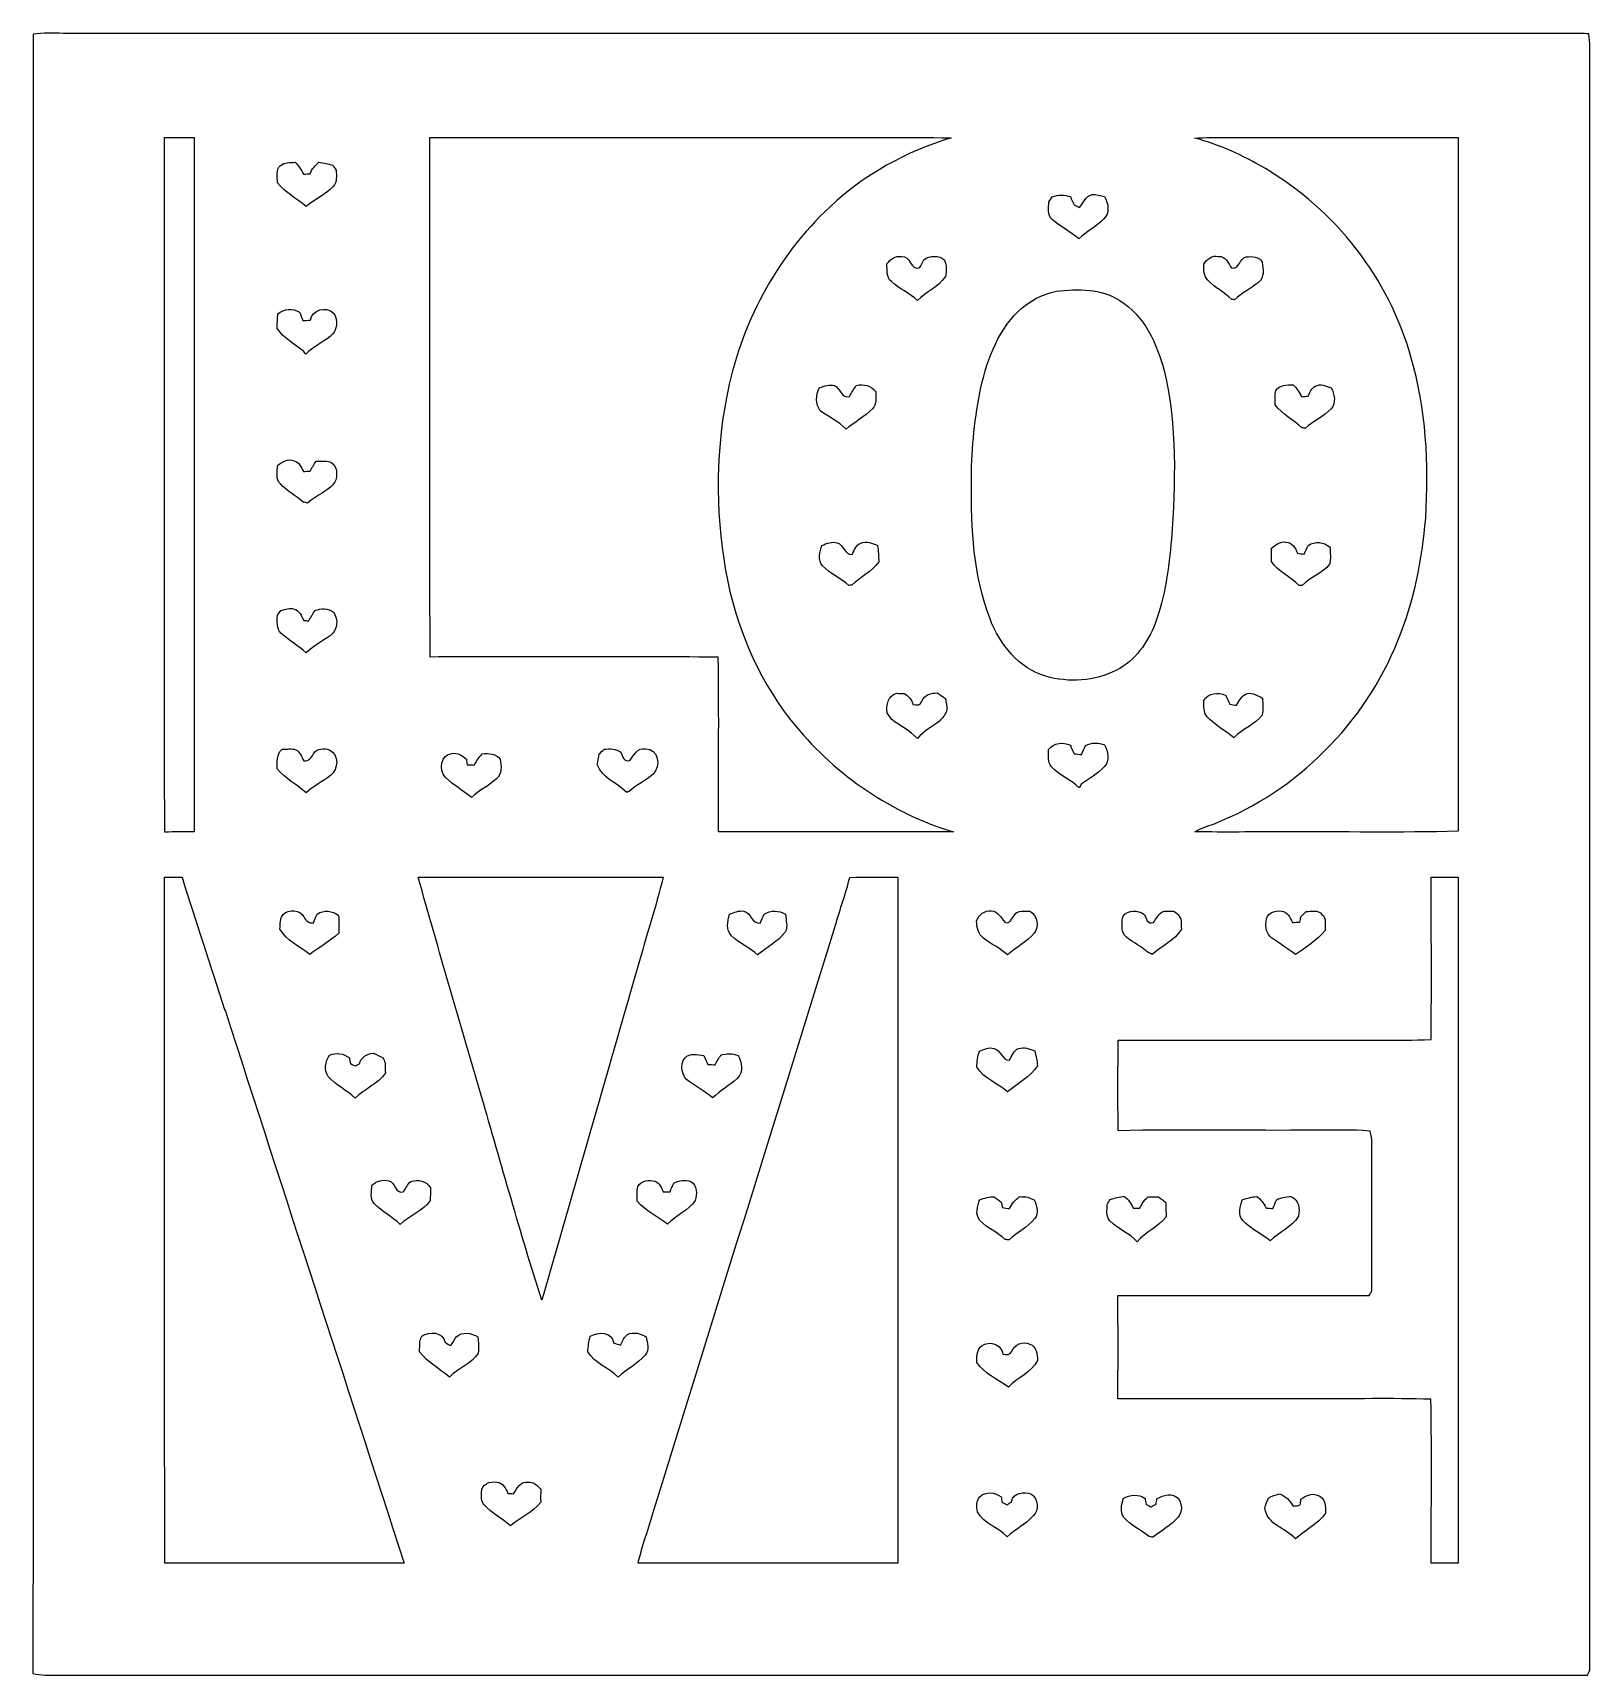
# Model space of a CAD drawing. Header units: centimetres. Extents: x -12.2 to 12.2, y -13.3 to 12.5.
import ezdxf

# ---------------------------------------------------------------- set-up
doc = ezdxf.new("R2010")
doc.units = ezdxf.units.CM
doc.header["$MEASUREMENT"] = 0
doc.layers.add('Camada 1', color=7, linetype='Continuous')

msp = doc.modelspace()

# ---------------------------------------------------------------- linework, layer by layer
at = {"layer": 'Camada 1', "color": 156}
for points, knots in [([(-12.21412, 12.43999), (-12.05819, 12.45975), (-11.9012, 12.45552), (-11.74457, 12.45199), (-11.74457, 12.45199), (-3.80707, 12.45129), (4.13077, 12.45164), (12.06827, 12.45164), (12.06827, 12.45164), (12.11202, 12.44987), (12.15612, 12.4474), (12.20056, 12.44423), (12.20056, 12.44423), (12.22068, 12.307), (12.21644, 12.16836), (12.21573, 12.03007), (12.21573, 12.03007), (12.21539, 3.60749), (12.21644, -4.81507), (12.21539, -13.23764), (12.21539, -13.23764), (12.20587, -13.25527), (12.18681, -13.29055), (12.17729, -13.30854), (12.17729, -13.30854), (4.10855, -13.30678), (-3.95982, -13.30783), (-12.02855, -13.30783), (-12.02855, -13.30783), (-12.09206, -13.30783), (-12.15485, -13.29548), (-12.21659, -13.28313), (-12.21659, -13.28313), (-12.21341, -4.70887), (-12.2187, 3.86574), (-12.21412, 12.43999)], [0, 0, 0, 0, 0.1, 0.1, 0.1, 0.1, 0.2, 0.2, 0.2, 0.2, 0.3, 0.3, 0.3, 0.3, 0.4, 0.4, 0.4, 0.4, 0.5, 0.5, 0.5, 0.5, 0.6, 0.6, 0.6, 0.6, 0.7, 0.7, 0.7, 0.7, 0.8, 0.8, 0.8, 0.8, 1, 1, 1, 1]), ([(-5.98688, 10.81827), (-5.98688, 10.81827), (-5.98688, 10.81827), (-5.98688, 10.81827), (-5.98688, 10.81827), (-5.98618, 8.10083), (-5.99041, 5.38373), (-5.98476, 2.66629), (-5.98476, 2.66629), (-5.28274, 2.67158), (-4.58072, 2.667), (-3.87903, 2.66876), (-3.87903, 2.66876), (-3.07364, 2.66417), (-2.2679, 2.67794), (-1.46285, 2.66171), (-1.46285, 2.66171), (-1.4491, 1.74837), (-1.46039, 0.83502), (-1.45722, -0.07832), (-1.45722, -0.07832), (-0.22849, -0.07902), (1.00023, -0.07937), (2.22859, -0.07832), (2.22859, -0.07832), (1.26164, 0.21483), (0.39239, 0.80432), (-0.24859, 1.58433), (-0.24859, 1.58433), (-0.78729, 2.23519), (-1.14006, 3.02612), (-1.31399, 3.85022), (-1.31399, 3.85022), (-1.50485, 4.79777), (-1.51577, 5.78343), (-1.3348, 6.73347), (-1.3348, 6.73347), (-1.12242, 7.87011), (-0.55481, 8.94256), (0.29255, 9.73242), (0.29255, 9.73242), (0.83125, 10.23302), (1.48742, 10.60344), (2.19261, 10.81087), (2.19261, 10.81087), (1.45107, 10.82921), (0.70882, 10.81334), (-0.0327, 10.81863), (-0.0327, 10.81863), (-2.01743, 10.81827), (-4.00215, 10.81898), (-5.98688, 10.81827)], [0, 0, 0, 0, 0.07142857, 0.07142857, 0.07142857, 0.07142857, 0.14285714, 0.14285714, 0.14285714, 0.14285714, 0.21428571, 0.21428571, 0.21428571, 0.21428571, 0.28571429, 0.28571429, 0.28571429, 0.28571429, 0.35714286, 0.35714286, 0.35714286, 0.35714286, 0.42857143, 0.42857143, 0.42857143, 0.42857143, 0.5, 0.5, 0.5, 0.5, 0.57142857, 0.57142857, 0.57142857, 0.57142857, 0.64285714, 0.64285714, 0.64285714, 0.64285714, 0.71428571, 0.71428571, 0.71428571, 0.71428571, 0.78571429, 0.78571429, 0.78571429, 0.78571429, 0.85714286, 0.85714286, 0.85714286, 0.85714286, 1, 1, 1, 1]), ([(6.01214, 10.8084), (6.01214, 10.8084), (6.01214, 10.8084), (6.01214, 10.8084), (6.01214, 10.8084), (6.40513, 10.70997), (6.77448, 10.53182), (7.12409, 10.32933), (7.12409, 10.32933), (8.22265, 9.68198), (9.06366, 8.60742), (9.40657, 7.37693), (9.40657, 7.37693), (9.65315, 6.55813), (9.68843, 5.69348), (9.63975, 4.84504), (9.63975, 4.84504), (9.5833, 4.18958), (9.45666, 3.53518), (9.20407, 2.92522), (9.20407, 2.92522), (8.94338, 2.27787), (8.5525, 1.68063), (8.05049, 1.19415), (8.05049, 1.19415), (7.56789, 0.69744), (6.97557, 0.31184), (6.33351, 0.05467), (6.33351, 0.05467), (6.22663, 0.01517), (6.11762, -0.02046), (6.01742, -0.07479), (6.01742, -0.07479), (6.48134, -0.08502), (6.94595, -0.07513), (7.41021, -0.07902), (7.41021, -0.07902), (8.32319, -0.07196), (9.23688, -0.09384), (10.14987, -0.06561), (10.14987, -0.06561), (10.14987, 3.56234), (10.1474, 7.1903), (10.15094, 10.81827), (10.15094, 10.81827), (9.10812, 10.81898), (8.06531, 10.81827), (7.02215, 10.81863), (7.02215, 10.81863), (6.6856, 10.8144), (6.34834, 10.82992), (6.01214, 10.8084)], [0, 0, 0, 0, 0.07142857, 0.07142857, 0.07142857, 0.07142857, 0.14285714, 0.14285714, 0.14285714, 0.14285714, 0.21428571, 0.21428571, 0.21428571, 0.21428571, 0.28571429, 0.28571429, 0.28571429, 0.28571429, 0.35714286, 0.35714286, 0.35714286, 0.35714286, 0.42857143, 0.42857143, 0.42857143, 0.42857143, 0.5, 0.5, 0.5, 0.5, 0.57142857, 0.57142857, 0.57142857, 0.57142857, 0.64285714, 0.64285714, 0.64285714, 0.64285714, 0.71428571, 0.71428571, 0.71428571, 0.71428571, 0.78571429, 0.78571429, 0.78571429, 0.78571429, 0.85714286, 0.85714286, 0.85714286, 0.85714286, 1, 1, 1, 1]), ([(-10.14966, -0.07972), (-10.14966, -0.07972), (-10.14966, -0.07972), (-10.14966, -0.07972), (-10.14966, -0.07972), (-9.99585, -0.07832), (-9.84203, -0.07902), (-9.68786, -0.07796), (-9.68786, -0.07796), (-9.68611, 3.55389), (-9.68823, 7.18572), (-9.68681, 10.81757), (-9.68681, 10.81757), (-9.84134, 10.81969), (-9.9962, 10.81863), (-10.15071, 10.81933), (-10.15071, 10.81933), (-10.14966, 7.18643), (-10.15178, 3.55318), (-10.14966, -0.07972)], [0, 0, 0, 0, 0.16666667, 0.16666667, 0.16666667, 0.16666667, 0.33333333, 0.33333333, 0.33333333, 0.33333333, 0.5, 0.5, 0.5, 0.5, 0.66666667, 0.66666667, 0.66666667, 0.66666667, 1, 1, 1, 1]), ([(-8.33144, 10.3773), (-8.33144, 10.3773), (-8.33144, 10.3773), (-8.33144, 10.3773), (-8.33144, 10.3773), (-8.41082, 10.31134), (-8.37624, 10.19633), (-8.38117, 10.10673), (-8.38117, 10.10673), (-8.25525, 9.95503), (-8.08062, 9.85943), (-7.93069, 9.7349), (-7.93069, 9.7349), (-7.79416, 9.84708), (-7.62448, 9.91799), (-7.50524, 10.05134), (-7.50524, 10.05134), (-7.43574, 10.11696), (-7.46007, 10.21855), (-7.4562, 10.30358), (-7.4562, 10.30358), (-7.4696, 10.32298), (-7.49676, 10.36178), (-7.51018, 10.38154), (-7.51018, 10.38154), (-7.58215, 10.40447), (-7.65622, 10.42), (-7.73137, 10.42846), (-7.73137, 10.42846), (-7.78817, 10.37801), (-7.84214, 10.32191), (-7.86718, 10.24854), (-7.86718, 10.24854), (-7.90211, 10.24643), (-7.93669, 10.24501), (-7.97126, 10.24325), (-7.97126, 10.24325), (-8.00512, 10.31169), (-8.04745, 10.3759), (-8.10391, 10.42811), (-8.10391, 10.42811), (-8.18115, 10.42), (-8.26829, 10.43199), (-8.33144, 10.3773)], [0, 0, 0, 0, 0.08333333, 0.08333333, 0.08333333, 0.08333333, 0.16666667, 0.16666667, 0.16666667, 0.16666667, 0.25, 0.25, 0.25, 0.25, 0.33333333, 0.33333333, 0.33333333, 0.33333333, 0.41666667, 0.41666667, 0.41666667, 0.41666667, 0.5, 0.5, 0.5, 0.5, 0.58333333, 0.58333333, 0.58333333, 0.58333333, 0.66666667, 0.66666667, 0.66666667, 0.66666667, 0.75, 0.75, 0.75, 0.75, 0.83333333, 0.83333333, 0.83333333, 0.83333333, 1, 1, 1, 1]), ([(3.77799, 9.88624), (3.77799, 9.88624), (3.77799, 9.88624), (3.77799, 9.88624), (3.77799, 9.88624), (3.76459, 9.86683), (3.73813, 9.82768), (3.72507, 9.80828), (3.72507, 9.80828), (3.72227, 9.71373), (3.70073, 9.60366), (3.7787, 9.53064), (3.7787, 9.53064), (3.90641, 9.41458), (4.06657, 9.3412), (4.19604, 9.2269), (4.19604, 9.2269), (4.31458, 9.34366), (4.46661, 9.41881), (4.58587, 9.53417), (4.58587, 9.53417), (4.68427, 9.62836), (4.66312, 9.7857), (4.5989, 9.89294), (4.5989, 9.89294), (4.53434, 9.90494), (4.47014, 9.92611), (4.40417, 9.92187), (4.40417, 9.92187), (4.30152, 9.90035), (4.26518, 9.79311), (4.20909, 9.71832), (4.20909, 9.71832), (4.17946, 9.73278), (4.14982, 9.74725), (4.1209, 9.76171), (4.1209, 9.76171), (4.1015, 9.80439), (4.08245, 9.84673), (4.06374, 9.88942), (4.06374, 9.88942), (3.96921, 9.91869), (3.87113, 9.92116), (3.77799, 9.88624)], [0, 0, 0, 0, 0.08333333, 0.08333333, 0.08333333, 0.08333333, 0.16666667, 0.16666667, 0.16666667, 0.16666667, 0.25, 0.25, 0.25, 0.25, 0.33333333, 0.33333333, 0.33333333, 0.33333333, 0.41666667, 0.41666667, 0.41666667, 0.41666667, 0.5, 0.5, 0.5, 0.5, 0.58333333, 0.58333333, 0.58333333, 0.58333333, 0.66666667, 0.66666667, 0.66666667, 0.66666667, 0.75, 0.75, 0.75, 0.75, 0.83333333, 0.83333333, 0.83333333, 0.83333333, 1, 1, 1, 1]), ([(1.18507, 8.83778), (1.18507, 8.83778), (1.18507, 8.83778), (1.18507, 8.83778), (1.18507, 8.83778), (1.18861, 8.74112), (1.17238, 8.62824), (1.25387, 8.55662), (1.25387, 8.55662), (1.3784, 8.44232), (1.53892, 8.3767), (1.6631, 8.26134), (1.6631, 8.26134), (1.80173, 8.39575), (1.99366, 8.47195), (2.1023, 8.6374), (2.1023, 8.6374), (2.121, 8.71995), (2.12347, 8.81203), (2.0896, 8.89105), (2.0896, 8.89105), (2.00177, 8.97713), (1.85818, 8.96725), (1.76293, 8.89987), (1.76293, 8.89987), (1.74282, 8.85648), (1.72342, 8.81168), (1.69555, 8.77252), (1.69555, 8.77252), (1.55479, 8.72912), (1.55585, 8.9722), (1.41121, 8.94926), (1.41121, 8.94926), (1.3149, 8.96866), (1.24188, 8.90622), (1.18507, 8.83778)], [0, 0, 0, 0, 0.1, 0.1, 0.1, 0.1, 0.2, 0.2, 0.2, 0.2, 0.3, 0.3, 0.3, 0.3, 0.4, 0.4, 0.4, 0.4, 0.5, 0.5, 0.5, 0.5, 0.6, 0.6, 0.6, 0.6, 0.7, 0.7, 0.7, 0.7, 0.8, 0.8, 0.8, 0.8, 1, 1, 1, 1]), ([(6.15712, 8.83214), (6.15712, 8.83214), (6.15712, 8.83214), (6.15712, 8.83214), (6.15712, 8.83214), (6.15995, 8.74394), (6.15183, 8.64411), (6.22134, 8.57708), (6.22134, 8.57708), (6.33282, 8.46067), (6.48275, 8.39045), (6.59704, 8.27687), (6.59704, 8.27687), (6.60833, 8.27511), (6.6302, 8.27228), (6.64114, 8.27087), (6.64114, 8.27087), (6.75192, 8.38059), (6.89656, 8.44549), (7.01579, 8.54427), (7.01579, 8.54427), (7.10962, 8.62012), (7.09198, 8.75594), (7.07295, 8.86071), (7.07295, 8.86071), (7.03343, 8.95279), (6.90819, 8.95631), (6.82318, 8.94291), (6.82318, 8.94291), (6.71311, 8.9288), (6.72122, 8.73901), (6.59458, 8.77147), (6.59458, 8.77147), (6.53601, 8.84096), (6.50039, 8.95984), (6.38996, 8.95244), (6.38996, 8.95244), (6.28941, 8.9729), (6.20828, 8.91151), (6.15712, 8.83214)], [0, 0, 0, 0, 0.09090909, 0.09090909, 0.09090909, 0.09090909, 0.18181818, 0.18181818, 0.18181818, 0.18181818, 0.27272727, 0.27272727, 0.27272727, 0.27272727, 0.36363636, 0.36363636, 0.36363636, 0.36363636, 0.45454545, 0.45454545, 0.45454545, 0.45454545, 0.54545455, 0.54545455, 0.54545455, 0.54545455, 0.63636364, 0.63636364, 0.63636364, 0.63636364, 0.72727273, 0.72727273, 0.72727273, 0.72727273, 0.81818182, 0.81818182, 0.81818182, 0.81818182, 1, 1, 1, 1]), ([(3.84715, 8.40528), (3.84715, 8.40528), (3.84715, 8.40528), (3.84715, 8.40528), (3.84715, 8.40528), (3.62207, 8.35906), (3.40969, 8.2483), (3.24602, 8.08672), (3.24602, 8.08672), (2.89675, 7.75158), (2.74012, 7.27216), (2.64099, 6.81073), (2.64099, 6.81073), (2.55279, 6.34576), (2.50518, 5.87162), (2.51259, 5.3982), (2.51259, 5.3982), (2.50411, 4.67959), (2.5408, 3.94088), (2.80292, 3.26354), (2.80292, 3.26354), (2.95603, 2.86561), (3.25201, 2.48532), (3.6771, 2.36431), (3.6771, 2.36431), (4.03977, 2.25989), (4.44615, 2.28776), (4.78482, 2.4585), (4.78482, 2.4585), (5.07763, 2.60702), (5.27907, 2.88995), (5.39336, 3.19122), (5.39336, 3.19122), (5.55459, 3.61385), (5.60398, 4.06717), (5.65054, 4.51379), (5.65054, 4.51379), (5.70874, 5.39537), (5.74438, 6.29496), (5.53483, 7.16068), (5.53483, 7.16068), (5.42159, 7.58331), (5.22438, 8.02216), (4.83739, 8.25958), (4.83739, 8.25958), (4.54528, 8.44832), (4.17981, 8.44726), (3.84715, 8.40528)], [0, 0, 0, 0, 0.07692308, 0.07692308, 0.07692308, 0.07692308, 0.15384615, 0.15384615, 0.15384615, 0.15384615, 0.23076923, 0.23076923, 0.23076923, 0.23076923, 0.30769231, 0.30769231, 0.30769231, 0.30769231, 0.38461538, 0.38461538, 0.38461538, 0.38461538, 0.46153846, 0.46153846, 0.46153846, 0.46153846, 0.53846154, 0.53846154, 0.53846154, 0.53846154, 0.61538462, 0.61538462, 0.61538462, 0.61538462, 0.69230769, 0.69230769, 0.69230769, 0.69230769, 0.76923077, 0.76923077, 0.76923077, 0.76923077, 0.84615385, 0.84615385, 0.84615385, 0.84615385, 1, 1, 1, 1]), ([(-8.37483, 8.05356), (-8.37483, 8.05356), (-8.37483, 8.05356), (-8.37483, 8.05356), (-8.37483, 8.05356), (-8.37942, 7.9763), (-8.38331, 7.89905), (-8.38648, 7.82143), (-8.38648, 7.82143), (-8.28276, 7.67009), (-8.12048, 7.57977), (-7.97689, 7.47218), (-7.97689, 7.47218), (-7.96597, 7.45878), (-7.94444, 7.43196), (-7.93352, 7.41856), (-7.93352, 7.41856), (-7.82238, 7.53073), (-7.6781, 7.59882), (-7.55463, 7.69549), (-7.55463, 7.69549), (-7.44033, 7.77699), (-7.42163, 7.95126), (-7.49995, 8.06379), (-7.49995, 8.06379), (-7.61848, 8.17491), (-7.8358, 8.11812), (-7.86296, 7.9509), (-7.86296, 7.9509), (-7.90211, 7.94879), (-7.94127, 7.94702), (-7.98008, 7.9449), (-7.98008, 7.9449), (-7.99735, 7.98935), (-8.01465, 8.03345), (-8.03158, 8.07755), (-8.03158, 8.07755), (-8.14341, 8.14563), (-8.27183, 8.1294), (-8.37483, 8.05356)], [0, 0, 0, 0, 0.09090909, 0.09090909, 0.09090909, 0.09090909, 0.18181818, 0.18181818, 0.18181818, 0.18181818, 0.27272727, 0.27272727, 0.27272727, 0.27272727, 0.36363636, 0.36363636, 0.36363636, 0.36363636, 0.45454545, 0.45454545, 0.45454545, 0.45454545, 0.54545455, 0.54545455, 0.54545455, 0.54545455, 0.63636364, 0.63636364, 0.63636364, 0.63636364, 0.72727273, 0.72727273, 0.72727273, 0.72727273, 0.81818182, 0.81818182, 0.81818182, 0.81818182, 1, 1, 1, 1]), ([(7.2892, 6.84988), (7.2892, 6.84988), (7.2892, 6.84988), (7.2892, 6.84988), (7.2892, 6.84988), (7.2719, 6.77579), (7.27614, 6.69924), (7.27509, 6.6241), (7.27509, 6.6241), (7.38868, 6.47312), (7.56083, 6.38915), (7.69772, 6.26356), (7.69772, 6.26356), (7.71146, 6.26145), (7.73899, 6.25722), (7.75275, 6.2551), (7.75275, 6.2551), (7.8734, 6.37611), (8.04343, 6.43325), (8.15667, 6.56166), (8.15667, 6.56166), (8.23746, 6.65514), (8.20713, 6.79097), (8.15738, 6.89186), (8.15738, 6.89186), (8.0773, 6.91337), (7.98698, 6.96312), (7.90761, 6.91444), (7.90761, 6.91444), (7.84446, 6.88586), (7.82189, 6.81743), (7.79295, 6.76063), (7.79295, 6.76063), (7.75909, 6.7571), (7.72559, 6.75393), (7.69243, 6.7504), (7.69243, 6.7504), (7.65715, 6.81884), (7.61586, 6.8841), (7.55978, 6.93702), (7.55978, 6.93702), (7.46312, 6.93384), (7.34775, 6.94407), (7.2892, 6.84988)], [0, 0, 0, 0, 0.08333333, 0.08333333, 0.08333333, 0.08333333, 0.16666667, 0.16666667, 0.16666667, 0.16666667, 0.25, 0.25, 0.25, 0.25, 0.33333333, 0.33333333, 0.33333333, 0.33333333, 0.41666667, 0.41666667, 0.41666667, 0.41666667, 0.5, 0.5, 0.5, 0.5, 0.58333333, 0.58333333, 0.58333333, 0.58333333, 0.66666667, 0.66666667, 0.66666667, 0.66666667, 0.75, 0.75, 0.75, 0.75, 0.83333333, 0.83333333, 0.83333333, 0.83333333, 1, 1, 1, 1]), ([(0.12781, 6.89363), (0.12781, 6.89363), (0.12781, 6.89363), (0.12781, 6.89363), (0.12781, 6.89363), (0.06325, 6.77862), (0.06571, 6.63751), (0.13945, 6.52673), (0.13945, 6.52673), (0.27562, 6.43466), (0.42485, 6.35987), (0.54267, 6.24309), (0.54267, 6.24309), (0.67814, 6.35212), (0.83407, 6.43643), (0.95647, 6.56096), (0.95647, 6.56096), (1.03409, 6.6301), (1.00588, 6.74017), (1.0108, 6.83119), (1.0108, 6.83119), (0.93603, 6.93101), (0.82137, 6.95147), (0.70424, 6.92891), (0.70424, 6.92891), (0.66438, 6.87317), (0.62698, 6.81567), (0.59948, 6.75323), (0.59948, 6.75323), (0.46577, 6.71829), (0.46012, 6.88304), (0.36169, 6.92608), (0.36169, 6.92608), (0.28161, 6.94865), (0.20331, 6.9162), (0.12781, 6.89363)], [0, 0, 0, 0, 0.1, 0.1, 0.1, 0.1, 0.2, 0.2, 0.2, 0.2, 0.3, 0.3, 0.3, 0.3, 0.4, 0.4, 0.4, 0.4, 0.5, 0.5, 0.5, 0.5, 0.6, 0.6, 0.6, 0.6, 0.7, 0.7, 0.7, 0.7, 0.8, 0.8, 0.8, 0.8, 1, 1, 1, 1]), ([(-8.37942, 5.66878), (-8.37942, 5.66878), (-8.37942, 5.66878), (-8.37942, 5.66878), (-8.37942, 5.66878), (-8.37554, 5.57318), (-8.41328, 5.45641), (-8.33427, 5.38161), (-8.33427, 5.38161), (-8.23124, 5.26837), (-8.09085, 5.19852), (-7.97654, 5.09763), (-7.97654, 5.09763), (-7.95997, 5.0941), (-7.92611, 5.08669), (-7.90916, 5.08282), (-7.90916, 5.08282), (-7.79311, 5.17455), (-7.66116, 5.24298), (-7.54475, 5.334), (-7.54475, 5.334), (-7.44562, 5.40948), (-7.42445, 5.56365), (-7.48443, 5.66807), (-7.48443, 5.66807), (-7.54439, 5.76896), (-7.67668, 5.73546), (-7.77406, 5.73899), (-7.77406, 5.73899), (-7.80651, 5.68854), (-7.83721, 5.63633), (-7.86577, 5.58341), (-7.86577, 5.58341), (-7.89259, 5.58236), (-7.94585, 5.57988), (-7.97267, 5.57847), (-7.97267, 5.57847), (-8.00653, 5.64337), (-8.03899, 5.72381), (-8.11731, 5.74498), (-8.11731, 5.74498), (-8.2115, 5.79225), (-8.30676, 5.72487), (-8.37942, 5.66878)], [0, 0, 0, 0, 0.08333333, 0.08333333, 0.08333333, 0.08333333, 0.16666667, 0.16666667, 0.16666667, 0.16666667, 0.25, 0.25, 0.25, 0.25, 0.33333333, 0.33333333, 0.33333333, 0.33333333, 0.41666667, 0.41666667, 0.41666667, 0.41666667, 0.5, 0.5, 0.5, 0.5, 0.58333333, 0.58333333, 0.58333333, 0.58333333, 0.66666667, 0.66666667, 0.66666667, 0.66666667, 0.75, 0.75, 0.75, 0.75, 0.83333333, 0.83333333, 0.83333333, 0.83333333, 1, 1, 1, 1]), ([(0.16484, 4.41678), (0.16484, 4.41678), (0.16484, 4.41678), (0.16484, 4.41678), (0.16484, 4.41678), (0.13416, 4.31517), (0.09677, 4.18958), (0.17295, 4.09821), (0.17295, 4.09821), (0.28938, 3.96875), (0.46048, 3.90735), (0.58713, 3.78848), (0.58713, 3.78848), (0.59877, 3.79024), (0.6217, 3.79411), (0.63334, 3.79623), (0.63334, 3.79623), (0.77092, 3.92112), (0.94414, 4.00507), (1.05667, 4.15748), (1.05667, 4.15748), (1.05385, 4.24427), (1.04785, 4.33069), (1.03903, 4.41678), (1.03903, 4.41678), (0.95577, 4.44958), (0.86299, 4.49262), (0.77375, 4.45416), (0.77375, 4.45416), (0.69649, 4.42524), (0.67391, 4.34162), (0.63792, 4.27636), (0.63792, 4.27636), (0.51516, 4.26507), (0.50951, 4.42806), (0.40438, 4.45593), (0.40438, 4.45593), (0.32218, 4.48592), (0.24, 4.44675), (0.16484, 4.41678)], [0, 0, 0, 0, 0.09090909, 0.09090909, 0.09090909, 0.09090909, 0.18181818, 0.18181818, 0.18181818, 0.18181818, 0.27272727, 0.27272727, 0.27272727, 0.27272727, 0.36363636, 0.36363636, 0.36363636, 0.36363636, 0.45454545, 0.45454545, 0.45454545, 0.45454545, 0.54545455, 0.54545455, 0.54545455, 0.54545455, 0.63636364, 0.63636364, 0.63636364, 0.63636364, 0.72727273, 0.72727273, 0.72727273, 0.72727273, 0.81818182, 0.81818182, 0.81818182, 0.81818182, 1, 1, 1, 1]), ([(7.22076, 4.37585), (7.22076, 4.37585), (7.22076, 4.37585), (7.22076, 4.37585), (7.22076, 4.37585), (7.21935, 4.3053), (7.21828, 4.23509), (7.21793, 4.16453), (7.21793, 4.16453), (7.33293, 4.00543), (7.51463, 3.92077), (7.65574, 3.78953), (7.65574, 3.78953), (7.66666, 3.78953), (7.6889, 3.78953), (7.70018, 3.78989), (7.70018, 3.78989), (7.8293, 3.92041), (8.02155, 3.9751), (8.13128, 4.12574), (8.13128, 4.12574), (8.15562, 4.21145), (8.13869, 4.30176), (8.13798, 4.38925), (8.13798, 4.38925), (8.04061, 4.47498), (7.9062, 4.48697), (7.79543, 4.41854), (7.79543, 4.41854), (7.77568, 4.37268), (7.75485, 4.32681), (7.73475, 4.28096), (7.73475, 4.28096), (7.69806, 4.28554), (7.66244, 4.29012), (7.62645, 4.29506), (7.62645, 4.29506), (7.59788, 4.3769), (7.54496, 4.46687), (7.44724, 4.46792), (7.44724, 4.46792), (7.35763, 4.48522), (7.28496, 4.42806), (7.22076, 4.37585)], [0, 0, 0, 0, 0.08333333, 0.08333333, 0.08333333, 0.08333333, 0.16666667, 0.16666667, 0.16666667, 0.16666667, 0.25, 0.25, 0.25, 0.25, 0.33333333, 0.33333333, 0.33333333, 0.33333333, 0.41666667, 0.41666667, 0.41666667, 0.41666667, 0.5, 0.5, 0.5, 0.5, 0.58333333, 0.58333333, 0.58333333, 0.58333333, 0.66666667, 0.66666667, 0.66666667, 0.66666667, 0.75, 0.75, 0.75, 0.75, 0.83333333, 0.83333333, 0.83333333, 0.83333333, 1, 1, 1, 1]), ([(-8.32615, 3.3976), (-8.32615, 3.3976), (-8.32615, 3.3976), (-8.32615, 3.3976), (-8.32615, 3.3976), (-8.3399, 3.37855), (-8.36743, 3.3401), (-8.38117, 3.32069), (-8.38117, 3.32069), (-8.38224, 3.22367), (-8.40163, 3.10938), (-8.31944, 3.03705), (-8.31944, 3.03705), (-8.19703, 2.92593), (-8.05027, 2.84514), (-7.93035, 2.73085), (-7.93035, 2.73085), (-7.81991, 2.83986), (-7.67846, 2.90759), (-7.55499, 2.99966), (-7.55499, 2.99966), (-7.43963, 3.07728), (-7.41668, 3.26036), (-7.501, 3.36761), (-7.501, 3.36761), (-7.58038, 3.44416), (-7.69785, 3.42793), (-7.79275, 3.39514), (-7.79275, 3.39514), (-7.8252, 3.3401), (-7.85872, 3.28577), (-7.89259, 3.23144), (-7.89259, 3.23144), (-7.91798, 3.23497), (-7.94302, 3.23849), (-7.96807, 3.24167), (-7.96807, 3.24167), (-8.00617, 3.30729), (-8.03299, 3.39901), (-8.11624, 3.41841), (-8.11624, 3.41841), (-8.18575, 3.44769), (-8.2577, 3.41171), (-8.32615, 3.3976)], [0, 0, 0, 0, 0.08333333, 0.08333333, 0.08333333, 0.08333333, 0.16666667, 0.16666667, 0.16666667, 0.16666667, 0.25, 0.25, 0.25, 0.25, 0.33333333, 0.33333333, 0.33333333, 0.33333333, 0.41666667, 0.41666667, 0.41666667, 0.41666667, 0.5, 0.5, 0.5, 0.5, 0.58333333, 0.58333333, 0.58333333, 0.58333333, 0.66666667, 0.66666667, 0.66666667, 0.66666667, 0.75, 0.75, 0.75, 0.75, 0.83333333, 0.83333333, 0.83333333, 0.83333333, 1, 1, 1, 1]), ([(1.73436, 1.9759), (1.73436, 1.9759), (1.73436, 1.9759), (1.73436, 1.9759), (1.73436, 1.9759), (1.71602, 1.90394), (1.65111, 1.91347), (1.59359, 1.9191), (1.59359, 1.9191), (1.57349, 1.99495), (1.52269, 2.05351), (1.45777, 2.09515), (1.45777, 2.09515), (1.41579, 2.09515), (1.37417, 2.09585), (1.3329, 2.09656), (1.3329, 2.09656), (1.19496, 2.05527), (1.1745, 1.91381), (1.18685, 1.79034), (1.18685, 1.79034), (1.21189, 1.75506), (1.23694, 1.71944), (1.26164, 1.68346), (1.26164, 1.68346), (1.39357, 1.58184), (1.54915, 1.51129), (1.66274, 1.38677), (1.66274, 1.38677), (1.76082, 1.4993), (1.88992, 1.57692), (2.01164, 1.66088), (2.01164, 1.66088), (2.05327, 1.71343), (2.10478, 1.76213), (2.12312, 1.82845), (2.12312, 1.82845), (2.12841, 1.89194), (2.11112, 1.95474), (2.10195, 2.01719), (2.10195, 2.01719), (2.05926, 2.04576), (2.01729, 2.07432), (1.97565, 2.10326), (1.97565, 2.10326), (1.8783, 2.1029), (1.77493, 2.07327), (1.73436, 1.9759)], [0, 0, 0, 0, 0.07692308, 0.07692308, 0.07692308, 0.07692308, 0.15384615, 0.15384615, 0.15384615, 0.15384615, 0.23076923, 0.23076923, 0.23076923, 0.23076923, 0.30769231, 0.30769231, 0.30769231, 0.30769231, 0.38461538, 0.38461538, 0.38461538, 0.38461538, 0.46153846, 0.46153846, 0.46153846, 0.46153846, 0.53846154, 0.53846154, 0.53846154, 0.53846154, 0.61538462, 0.61538462, 0.61538462, 0.61538462, 0.69230769, 0.69230769, 0.69230769, 0.69230769, 0.76923077, 0.76923077, 0.76923077, 0.76923077, 0.84615385, 0.84615385, 0.84615385, 0.84615385, 1, 1, 1, 1]), ([(6.15784, 1.98649), (6.15784, 1.98649), (6.15784, 1.98649), (6.15784, 1.98649), (6.15784, 1.98649), (6.16594, 1.90005), (6.14267, 1.79811), (6.21076, 1.72966), (6.21076, 1.72966), (6.3307, 1.59666), (6.49367, 1.51411), (6.62879, 1.39876), (6.62879, 1.39876), (6.75826, 1.54269), (6.96322, 1.59561), (7.07471, 1.75577), (7.07471, 1.75577), (7.09305, 1.84255), (7.08211, 1.93145), (7.07894, 2.01894), (7.07894, 2.01894), (7.00344, 2.05775), (6.92653, 2.1142), (6.83694, 2.09196), (6.83694, 2.09196), (6.75192, 2.06445), (6.71206, 1.98013), (6.67113, 1.90853), (6.67113, 1.90853), (6.6362, 1.91381), (6.60162, 1.91947), (6.56705, 1.9251), (6.56705, 1.9251), (6.5459, 1.97097), (6.52366, 2.01612), (6.5018, 2.06128), (6.5018, 2.06128), (6.38079, 2.12478), (6.23791, 2.09937), (6.15784, 1.98649)], [0, 0, 0, 0, 0.09090909, 0.09090909, 0.09090909, 0.09090909, 0.18181818, 0.18181818, 0.18181818, 0.18181818, 0.27272727, 0.27272727, 0.27272727, 0.27272727, 0.36363636, 0.36363636, 0.36363636, 0.36363636, 0.45454545, 0.45454545, 0.45454545, 0.45454545, 0.54545455, 0.54545455, 0.54545455, 0.54545455, 0.63636364, 0.63636364, 0.63636364, 0.63636364, 0.72727273, 0.72727273, 0.72727273, 0.72727273, 0.81818182, 0.81818182, 0.81818182, 0.81818182, 1, 1, 1, 1]), ([(3.7219, 1.21496), (3.7219, 1.21496), (3.7219, 1.21496), (3.7219, 1.21496), (3.7219, 1.21496), (3.72685, 1.12465), (3.69615, 1.0174), (3.76812, 0.9458), (3.76812, 0.9458), (3.88984, 0.80715), (4.07398, 0.74541), (4.20132, 0.61207), (4.20132, 0.61207), (4.20944, 0.62618), (4.22566, 0.65475), (4.23343, 0.66886), (4.23343, 0.66886), (4.35727, 0.75635), (4.49131, 0.83361), (4.59503, 0.94543), (4.59503, 0.94543), (4.68464, 1.03752), (4.65818, 1.18497), (4.60138, 1.28763), (4.60138, 1.28763), (4.50225, 1.32326), (4.39854, 1.32856), (4.30328, 1.27952), (4.30328, 1.27952), (4.28211, 1.23155), (4.25989, 1.18426), (4.23801, 1.13665), (4.23801, 1.13665), (4.19886, 1.14017), (4.16005, 1.1437), (4.1216, 1.14757), (4.1216, 1.14757), (4.10219, 1.19203), (4.08279, 1.23647), (4.06374, 1.28093), (4.06374, 1.28093), (3.94556, 1.34126), (3.80622, 1.32221), (3.7219, 1.21496)], [0, 0, 0, 0, 0.08333333, 0.08333333, 0.08333333, 0.08333333, 0.16666667, 0.16666667, 0.16666667, 0.16666667, 0.25, 0.25, 0.25, 0.25, 0.33333333, 0.33333333, 0.33333333, 0.33333333, 0.41666667, 0.41666667, 0.41666667, 0.41666667, 0.5, 0.5, 0.5, 0.5, 0.58333333, 0.58333333, 0.58333333, 0.58333333, 0.66666667, 0.66666667, 0.66666667, 0.66666667, 0.75, 0.75, 0.75, 0.75, 0.83333333, 0.83333333, 0.83333333, 0.83333333, 1, 1, 1, 1]), ([(-8.30569, 1.21884), (-8.30569, 1.21884), (-8.30569, 1.21884), (-8.30569, 1.21884), (-8.30569, 1.21884), (-8.39671, 1.14053), (-8.38613, 1.01952), (-8.3819, 0.91086), (-8.3819, 0.91086), (-8.25806, 0.75459), (-8.07322, 0.66922), (-7.93069, 0.53374), (-7.93069, 0.53374), (-7.81463, 0.64135), (-7.66998, 0.71013), (-7.54756, 0.80892), (-7.54756, 0.80892), (-7.42058, 0.9017), (-7.41069, 1.13841), (-7.5638, 1.20931), (-7.5638, 1.20931), (-7.64706, 1.23647), (-7.76454, 1.23647), (-7.81251, 1.14935), (-7.81251, 1.14935), (-7.84673, 1.08866), (-7.89012, 1.03328), (-7.96772, 1.03823), (-7.96772, 1.03823), (-7.99842, 1.10243), (-8.02559, 1.17756), (-8.09368, 1.21179), (-8.09368, 1.21179), (-8.1621, 1.23331), (-8.23548, 1.21954), (-8.30569, 1.21884)], [0, 0, 0, 0, 0.1, 0.1, 0.1, 0.1, 0.2, 0.2, 0.2, 0.2, 0.3, 0.3, 0.3, 0.3, 0.4, 0.4, 0.4, 0.4, 0.5, 0.5, 0.5, 0.5, 0.6, 0.6, 0.6, 0.6, 0.7, 0.7, 0.7, 0.7, 0.8, 0.8, 0.8, 0.8, 1, 1, 1, 1]), ([(-5.74559, 0.78139), (-5.74559, 0.78139), (-5.74559, 0.78139), (-5.74559, 0.78139), (-5.74559, 0.78139), (-5.62282, 0.65758), (-5.46688, 0.57291), (-5.33354, 0.46143), (-5.33354, 0.46143), (-5.21818, 0.57643), (-5.06649, 0.64311), (-4.94548, 0.74999), (-4.94548, 0.74999), (-4.85059, 0.82337), (-4.86786, 0.95849), (-4.8855, 1.06221), (-4.8855, 1.06221), (-4.94901, 1.1578), (-5.06579, 1.15359), (-5.16702, 1.14935), (-5.16702, 1.14935), (-5.21465, 1.09502), (-5.25521, 1.0347), (-5.29049, 0.97155), (-5.29049, 0.97155), (-5.32825, 0.97296), (-5.36565, 0.97437), (-5.40268, 0.97579), (-5.40268, 0.97579), (-5.40585, 0.998), (-5.4115, 1.04245), (-5.41467, 1.06503), (-5.41467, 1.06503), (-5.47782, 1.12289), (-5.55368, 1.17264), (-5.64434, 1.15005), (-5.64434, 1.15005), (-5.81719, 1.13982), (-5.85213, 0.89041), (-5.74559, 0.78139)], [0, 0, 0, 0, 0.09090909, 0.09090909, 0.09090909, 0.09090909, 0.18181818, 0.18181818, 0.18181818, 0.18181818, 0.27272727, 0.27272727, 0.27272727, 0.27272727, 0.36363636, 0.36363636, 0.36363636, 0.36363636, 0.45454545, 0.45454545, 0.45454545, 0.45454545, 0.54545455, 0.54545455, 0.54545455, 0.54545455, 0.63636364, 0.63636364, 0.63636364, 0.63636364, 0.72727273, 0.72727273, 0.72727273, 0.72727273, 0.81818182, 0.81818182, 0.81818182, 0.81818182, 1, 1, 1, 1]), ([(-3.25497, 1.2199), (-3.25497, 1.2199), (-3.25497, 1.2199), (-3.25497, 1.2199), (-3.25497, 1.2199), (-3.28002, 1.1952), (-3.30506, 1.16981), (-3.33011, 1.14477), (-3.33011, 1.14477), (-3.34, 1.08937), (-3.35021, 1.03433), (-3.36081, 0.97895), (-3.36081, 0.97895), (-3.28319, 0.76553), (-3.04859, 0.69179), (-2.89866, 0.54151), (-2.89866, 0.54151), (-2.88914, 0.54504), (-2.87045, 0.55245), (-2.86092, 0.55597), (-2.86092, 0.55597), (-2.74909, 0.66498), (-2.5988, 0.72248), (-2.48556, 0.82868), (-2.48556, 0.82868), (-2.35574, 0.94438), (-2.40054, 1.23647), (-2.60657, 1.22378), (-2.60657, 1.22378), (-2.73075, 1.24953), (-2.78966, 1.12747), (-2.8475, 1.04386), (-2.8475, 1.04386), (-2.94276, 1.00929), (-2.96145, 1.10842), (-2.99251, 1.17264), (-2.99251, 1.17264), (-3.06799, 1.23296), (-3.16395, 1.22872), (-3.25497, 1.2199)], [0, 0, 0, 0, 0.09090909, 0.09090909, 0.09090909, 0.09090909, 0.18181818, 0.18181818, 0.18181818, 0.18181818, 0.27272727, 0.27272727, 0.27272727, 0.27272727, 0.36363636, 0.36363636, 0.36363636, 0.36363636, 0.45454545, 0.45454545, 0.45454545, 0.45454545, 0.54545455, 0.54545455, 0.54545455, 0.54545455, 0.63636364, 0.63636364, 0.63636364, 0.63636364, 0.72727273, 0.72727273, 0.72727273, 0.72727273, 0.81818182, 0.81818182, 0.81818182, 0.81818182, 1, 1, 1, 1]), ([(-10.15071, -0.78598), (-10.15071, -0.78598), (-10.15071, -0.78598), (-10.15071, -0.78598), (-10.15071, -0.78598), (-10.14825, -4.37515), (-10.15285, -7.96466), (-10.14861, -11.55381), (-10.14861, -11.55381), (-8.89659, -11.54923), (-7.64494, -11.55417), (-6.39328, -11.551), (-6.39328, -11.551), (-7.32215, -8.66174), (-8.26865, -5.77744), (-9.19752, -2.88819), (-9.19752, -2.88819), (-9.19752, -2.88819), (-9.21127, -2.86173), (-9.21127, -2.86173), (-9.21127, -2.86173), (-9.42788, -2.16887), (-9.66281, -1.48166), (-9.87767, -0.78809), (-9.87767, -0.78809), (-9.96867, -0.78668), (-10.05969, -0.78634), (-10.15071, -0.78598)], [0, 0, 0, 0, 0.125, 0.125, 0.125, 0.125, 0.25, 0.25, 0.25, 0.25, 0.375, 0.375, 0.375, 0.375, 0.5, 0.5, 0.5, 0.5, 0.625, 0.625, 0.625, 0.625, 0.75, 0.75, 0.75, 0.75, 1, 1, 1, 1]), ([(-6.17104, -0.78739), (-6.17104, -0.78739), (-6.17104, -0.78739), (-6.17104, -0.78739), (-6.17104, -0.78739), (-5.85106, -1.93781), (-5.50887, -3.08222), (-5.17691, -4.22945), (-5.17691, -4.22945), (-4.86786, -5.29695), (-4.5673, -6.36693), (-4.23323, -7.42702), (-4.23323, -7.42702), (-3.73193, -5.67972), (-3.22639, -3.93381), (-2.72193, -2.18756), (-2.72193, -2.18756), (-2.59422, -1.71979), (-2.44288, -1.25801), (-2.32681, -0.78705), (-2.32681, -0.78705), (-3.60846, -0.78668), (-4.88974, -0.78563), (-6.17104, -0.78739)], [0, 0, 0, 0, 0.14285714, 0.14285714, 0.14285714, 0.14285714, 0.28571429, 0.28571429, 0.28571429, 0.28571429, 0.42857143, 0.42857143, 0.42857143, 0.42857143, 0.57142857, 0.57142857, 0.57142857, 0.57142857, 0.71428571, 0.71428571, 0.71428571, 0.71428571, 1, 1, 1, 1]), ([(0.60053, -0.79092), (0.60053, -0.79092), (0.60053, -0.79092), (0.60053, -0.79092), (0.60053, -0.79092), (0.53986, -1.04457), (0.44989, -1.2901), (0.37722, -1.54057), (0.37722, -1.54057), (-0.57491, -4.60058), (-1.52037, -7.66304), (-2.47392, -10.72232), (-2.47392, -10.72232), (-2.54942, -11.00101), (-2.65701, -11.27019), (-2.71874, -11.55242), (-2.71874, -11.55242), (-1.3602, -11.55135), (-0.0013, -11.55276), (1.35759, -11.55171), (1.35759, -11.55171), (1.35583, -7.96361), (1.35583, -4.37585), (1.35759, -0.78809), (1.35759, -0.78809), (1.10499, -0.78598), (0.85276, -0.78317), (0.60053, -0.79092)], [0, 0, 0, 0, 0.125, 0.125, 0.125, 0.125, 0.25, 0.25, 0.25, 0.25, 0.375, 0.375, 0.375, 0.375, 0.5, 0.5, 0.5, 0.5, 0.625, 0.625, 0.625, 0.625, 0.75, 0.75, 0.75, 0.75, 1, 1, 1, 1]), ([(9.72794, -0.78916), (9.72794, -0.78916), (9.72794, -0.78916), (9.72794, -0.78916), (9.72794, -0.78916), (9.72548, -1.63759), (9.7336, -2.48637), (9.72407, -3.3348), (9.72407, -3.3348), (9.1762, -3.35986), (8.62693, -3.33833), (8.07871, -3.34539), (8.07871, -3.34539), (6.98933, -3.34644), (5.90031, -3.34362), (4.81128, -3.34715), (4.81128, -3.34715), (4.81128, -3.82057), (4.80916, -4.29401), (4.81235, -4.76744), (4.81235, -4.76744), (5.84245, -4.74132), (6.87432, -4.76815), (7.90444, -4.75755), (7.90444, -4.75755), (8.19195, -4.7625), (8.48053, -4.7431), (8.76733, -4.77237), (8.76733, -4.77237), (8.78285, -4.8387), (8.79803, -4.90536), (8.79696, -4.97451), (8.79696, -4.97451), (8.7952, -5.74145), (8.7952, -6.50875), (8.79661, -7.27569), (8.79661, -7.27569), (8.78638, -7.29473), (8.76521, -7.33283), (8.75464, -7.35188), (8.75464, -7.35188), (7.43983, -7.35507), (6.12467, -7.35259), (4.80987, -7.35329), (4.80987, -7.35329), (4.81198, -7.89269), (4.81128, -8.43209), (4.81023, -8.97149), (4.81023, -8.97149), (5.82975, -8.97149), (6.84893, -8.97149), (7.86846, -8.97149), (7.86846, -8.97149), (8.48582, -8.97714), (9.10354, -8.9595), (9.72054, -8.98065), (9.72054, -8.98065), (9.73747, -9.83721), (9.72441, -10.69445), (9.72724, -11.55135), (9.72724, -11.55135), (9.86764, -11.55171), (10.00841, -11.55206), (10.14952, -11.55276), (10.14952, -11.55276), (10.15023, -7.96395), (10.14775, -4.37549), (10.15057, -0.78668), (10.15057, -0.78668), (10.00946, -0.78705), (9.86871, -0.78563), (9.72794, -0.78916)], [0, 0, 0, 0, 0.05263158, 0.05263158, 0.05263158, 0.05263158, 0.10526316, 0.10526316, 0.10526316, 0.10526316, 0.15789474, 0.15789474, 0.15789474, 0.15789474, 0.21052632, 0.21052632, 0.21052632, 0.21052632, 0.26315789, 0.26315789, 0.26315789, 0.26315789, 0.31578947, 0.31578947, 0.31578947, 0.31578947, 0.36842105, 0.36842105, 0.36842105, 0.36842105, 0.42105263, 0.42105263, 0.42105263, 0.42105263, 0.47368421, 0.47368421, 0.47368421, 0.47368421, 0.52631579, 0.52631579, 0.52631579, 0.52631579, 0.57894737, 0.57894737, 0.57894737, 0.57894737, 0.63157895, 0.63157895, 0.63157895, 0.63157895, 0.68421053, 0.68421053, 0.68421053, 0.68421053, 0.73684211, 0.73684211, 0.73684211, 0.73684211, 0.78947368, 0.78947368, 0.78947368, 0.78947368, 0.84210526, 0.84210526, 0.84210526, 0.84210526, 0.89473684, 0.89473684, 0.89473684, 0.89473684, 1, 1, 1, 1]), ([(-8.29122, -1.373), (-8.29122, -1.373), (-8.29122, -1.373), (-8.29122, -1.373), (-8.29122, -1.373), (-8.34696, -1.43474), (-8.32932, -1.52576), (-8.34309, -1.6016), (-8.34309, -1.6016), (-8.23372, -1.78257), (-8.0337, -1.87395), (-7.87388, -2.00271), (-7.87388, -2.00271), (-7.72466, -1.8856), (-7.55251, -1.79882), (-7.41668, -1.66441), (-7.41668, -1.66441), (-7.41317, -1.57302), (-7.41422, -1.48132), (-7.42021, -1.38994), (-7.42021, -1.38994), (-7.52217, -1.3148), (-7.64881, -1.29645), (-7.75923, -1.36596), (-7.75923, -1.36596), (-7.77794, -1.41252), (-7.79733, -1.45873), (-7.81638, -1.50529), (-7.81638, -1.50529), (-7.88694, -1.51236), (-7.93386, -1.47109), (-7.96563, -1.41181), (-7.96563, -1.41181), (-8.02417, -1.29258), (-8.20303, -1.28588), (-8.29122, -1.373)], [0, 0, 0, 0, 0.1, 0.1, 0.1, 0.1, 0.2, 0.2, 0.2, 0.2, 0.3, 0.3, 0.3, 0.3, 0.4, 0.4, 0.4, 0.4, 0.5, 0.5, 0.5, 0.5, 0.6, 0.6, 0.6, 0.6, 0.7, 0.7, 0.7, 0.7, 0.8, 0.8, 0.8, 0.8, 1, 1, 1, 1]), ([(-1.28329, -1.36983), (-1.28329, -1.36983), (-1.28329, -1.36983), (-1.28329, -1.36983), (-1.28329, -1.36983), (-1.31964, -1.48096), (-1.3468, -1.6189), (-1.25225, -1.71062), (-1.25225, -1.71062), (-1.13124, -1.82808), (-0.96896, -1.89264), (-0.84409, -2.00695), (-0.84409, -2.00695), (-0.70367, -1.88382), (-0.52589, -1.80269), (-0.41124, -1.65206), (-0.41124, -1.65206), (-0.36678, -1.56491), (-0.40064, -1.4619), (-0.4077, -1.36947), (-0.4077, -1.36947), (-0.51142, -1.30739), (-0.63948, -1.30069), (-0.74178, -1.36947), (-0.74178, -1.36947), (-0.76119, -1.41569), (-0.782, -1.4612), (-0.80246, -1.50741), (-0.80246, -1.50741), (-0.93934, -1.52752), (-0.94075, -1.3402), (-1.06246, -1.32291), (-1.06246, -1.32291), (-1.14006, -1.30422), (-1.21274, -1.34443), (-1.28329, -1.36983)], [0, 0, 0, 0, 0.1, 0.1, 0.1, 0.1, 0.2, 0.2, 0.2, 0.2, 0.3, 0.3, 0.3, 0.3, 0.4, 0.4, 0.4, 0.4, 0.5, 0.5, 0.5, 0.5, 0.6, 0.6, 0.6, 0.6, 0.7, 0.7, 0.7, 0.7, 0.8, 0.8, 0.8, 0.8, 1, 1, 1, 1]), ([(3.18569, -1.38182), (3.18569, -1.38182), (3.18569, -1.38182), (3.18569, -1.38182), (3.18569, -1.38182), (3.14123, -1.43121), (3.12042, -1.53317), (3.03435, -1.49506), (3.03435, -1.49506), (2.97437, -1.42733), (2.93132, -1.31974), (2.82656, -1.31797), (2.82656, -1.31797), (2.71966, -1.30562), (2.62264, -1.37442), (2.59267, -1.47601), (2.59267, -1.47601), (2.58985, -1.57726), (2.61772, -1.68275), (2.70272, -1.7459), (2.70272, -1.7459), (2.82409, -1.83656), (2.96026, -1.90675), (3.07492, -2.0073), (3.07492, -2.0073), (3.21038, -1.88736), (3.38148, -1.80833), (3.49613, -1.66546), (3.49613, -1.66546), (3.58396, -1.56069), (3.54198, -1.39381), (3.43369, -1.32009), (3.43369, -1.32009), (3.34973, -1.32574), (3.23754, -1.29399), (3.18569, -1.38182)], [0, 0, 0, 0, 0.1, 0.1, 0.1, 0.1, 0.2, 0.2, 0.2, 0.2, 0.3, 0.3, 0.3, 0.3, 0.4, 0.4, 0.4, 0.4, 0.5, 0.5, 0.5, 0.5, 0.6, 0.6, 0.6, 0.6, 0.7, 0.7, 0.7, 0.7, 0.8, 0.8, 0.8, 0.8, 1, 1, 1, 1]), ([(5.49673, -1.33772), (5.49673, -1.33772), (5.49673, -1.33772), (5.49673, -1.33772), (5.49673, -1.33772), (5.43816, -1.37829), (5.41029, -1.44744), (5.36549, -1.50071), (5.36549, -1.50071), (5.27166, -1.53141), (5.25402, -1.4344), (5.22298, -1.37159), (5.22298, -1.37159), (5.12103, -1.30104), (4.97251, -1.29645), (4.8896, -1.39841), (4.8896, -1.39841), (4.87126, -1.48483), (4.86702, -1.57692), (4.89065, -1.66299), (4.89065, -1.66299), (4.94922, -1.76176), (5.06282, -1.80516), (5.1517, -1.87147), (5.1517, -1.87147), (5.21804, -1.91099), (5.27271, -1.97309), (5.3461, -1.99884), (5.3461, -1.99884), (5.50167, -1.86937), (5.70099, -1.78257), (5.80612, -1.6016), (5.80612, -1.6016), (5.80295, -1.54798), (5.80047, -1.49472), (5.798, -1.4418), (5.798, -1.4418), (5.78777, -1.42558), (5.76731, -1.39242), (5.75708, -1.37583), (5.75708, -1.37583), (5.73944, -1.36243), (5.70382, -1.33561), (5.68618, -1.32221), (5.68618, -1.32221), (5.62303, -1.32362), (5.55494, -1.30844), (5.49673, -1.33772)], [0, 0, 0, 0, 0.07692308, 0.07692308, 0.07692308, 0.07692308, 0.15384615, 0.15384615, 0.15384615, 0.15384615, 0.23076923, 0.23076923, 0.23076923, 0.23076923, 0.30769231, 0.30769231, 0.30769231, 0.30769231, 0.38461538, 0.38461538, 0.38461538, 0.38461538, 0.46153846, 0.46153846, 0.46153846, 0.46153846, 0.53846154, 0.53846154, 0.53846154, 0.53846154, 0.61538462, 0.61538462, 0.61538462, 0.61538462, 0.69230769, 0.69230769, 0.69230769, 0.69230769, 0.76923077, 0.76923077, 0.76923077, 0.76923077, 0.84615385, 0.84615385, 0.84615385, 0.84615385, 1, 1, 1, 1]), ([(7.76157, -1.32574), (7.76157, -1.32574), (7.76157, -1.32574), (7.76157, -1.32574), (7.76157, -1.32574), (7.73441, -1.35395), (7.70688, -1.38253), (7.67972, -1.41076), (7.67972, -1.41076), (7.67655, -1.43157), (7.67019, -1.47284), (7.66702, -1.49331), (7.66702, -1.49331), (7.62716, -1.49542), (7.58729, -1.49718), (7.54778, -1.49895), (7.54778, -1.49895), (7.51251, -1.42346), (7.47229, -1.32856), (7.37632, -1.32079), (7.37632, -1.32079), (7.27402, -1.3014), (7.1248, -1.3589), (7.13644, -1.48237), (7.13644, -1.48237), (7.12268, -1.57551), (7.1389, -1.68168), (7.22147, -1.73918), (7.22147, -1.73918), (7.34423, -1.82845), (7.47475, -1.90675), (7.59505, -1.99989), (7.59505, -1.99989), (7.7605, -1.89406), (7.93301, -1.77835), (8.06212, -1.62524), (8.06212, -1.62524), (8.05437, -1.53987), (8.0914, -1.43157), (8.01168, -1.37125), (8.01168, -1.37125), (7.95065, -1.29575), (7.84482, -1.32432), (7.76157, -1.32574)], [0, 0, 0, 0, 0.08333333, 0.08333333, 0.08333333, 0.08333333, 0.16666667, 0.16666667, 0.16666667, 0.16666667, 0.25, 0.25, 0.25, 0.25, 0.33333333, 0.33333333, 0.33333333, 0.33333333, 0.41666667, 0.41666667, 0.41666667, 0.41666667, 0.5, 0.5, 0.5, 0.5, 0.58333333, 0.58333333, 0.58333333, 0.58333333, 0.66666667, 0.66666667, 0.66666667, 0.66666667, 0.75, 0.75, 0.75, 0.75, 0.83333333, 0.83333333, 0.83333333, 0.83333333, 1, 1, 1, 1]), ([(-7.56274, -3.5814), (-7.56274, -3.5814), (-7.56274, -3.5814), (-7.56274, -3.5814), (-7.56274, -3.5814), (-7.62413, -3.67875), (-7.66082, -3.81316), (-7.58355, -3.913), (-7.58355, -3.913), (-7.46431, -4.05236), (-7.29075, -4.12784), (-7.16021, -4.25555), (-7.16021, -4.25555), (-7.01559, -4.10632), (-6.80251, -4.0393), (-6.68608, -3.86045), (-6.68608, -3.86045), (-6.68785, -3.80683), (-6.68961, -3.7532), (-6.69068, -3.70028), (-6.69068, -3.70028), (-6.69914, -3.68087), (-6.71536, -3.64172), (-6.72384, -3.62232), (-6.72384, -3.62232), (-6.77464, -3.59692), (-6.82544, -3.57258), (-6.87659, -3.54824), (-6.87659, -3.54824), (-6.9743, -3.56551), (-7.07167, -3.60856), (-7.09426, -3.71651), (-7.09426, -3.71651), (-7.11083, -3.72463), (-7.14435, -3.74085), (-7.16092, -3.74896), (-7.16092, -3.74896), (-7.17963, -3.74015), (-7.21666, -3.72215), (-7.23537, -3.71333), (-7.23537, -3.71333), (-7.23888, -3.69111), (-7.24665, -3.64701), (-7.25053, -3.62479), (-7.25053, -3.62479), (-7.34225, -3.5507), (-7.45408, -3.53518), (-7.56274, -3.5814)], [0, 0, 0, 0, 0.07692308, 0.07692308, 0.07692308, 0.07692308, 0.15384615, 0.15384615, 0.15384615, 0.15384615, 0.23076923, 0.23076923, 0.23076923, 0.23076923, 0.30769231, 0.30769231, 0.30769231, 0.30769231, 0.38461538, 0.38461538, 0.38461538, 0.38461538, 0.46153846, 0.46153846, 0.46153846, 0.46153846, 0.53846154, 0.53846154, 0.53846154, 0.53846154, 0.61538462, 0.61538462, 0.61538462, 0.61538462, 0.69230769, 0.69230769, 0.69230769, 0.69230769, 0.76923077, 0.76923077, 0.76923077, 0.76923077, 0.84615385, 0.84615385, 0.84615385, 0.84615385, 1, 1, 1, 1]), ([(-1.4237, -3.58069), (-1.4237, -3.58069), (-1.4237, -3.58069), (-1.4237, -3.58069), (-1.4237, -3.58069), (-1.45333, -3.63007), (-1.48226, -3.68017), (-1.50943, -3.73133), (-1.50943, -3.73133), (-1.54788, -3.73027), (-1.58632, -3.72886), (-1.62443, -3.72745), (-1.62443, -3.72745), (-1.6456, -3.68053), (-1.66747, -3.63395), (-1.68899, -3.58739), (-1.68899, -3.58739), (-1.78495, -3.57433), (-1.90877, -3.53835), (-1.9839, -3.62055), (-1.9839, -3.62055), (-2.07139, -3.73415), (-2.03718, -3.91407), (-1.92076, -3.99591), (-1.92076, -3.99591), (-1.79764, -4.08057), (-1.66289, -4.14972), (-1.55282, -4.25272), (-1.55282, -4.25272), (-1.43429, -4.13807), (-1.28683, -4.0594), (-1.16618, -3.94794), (-1.16618, -3.94794), (-1.06422, -3.8555), (-1.08503, -3.69147), (-1.15207, -3.58457), (-1.15207, -3.58457), (-1.24061, -3.54965), (-1.33409, -3.54999), (-1.4237, -3.58069)], [0, 0, 0, 0, 0.09090909, 0.09090909, 0.09090909, 0.09090909, 0.18181818, 0.18181818, 0.18181818, 0.18181818, 0.27272727, 0.27272727, 0.27272727, 0.27272727, 0.36363636, 0.36363636, 0.36363636, 0.36363636, 0.45454545, 0.45454545, 0.45454545, 0.45454545, 0.54545455, 0.54545455, 0.54545455, 0.54545455, 0.63636364, 0.63636364, 0.63636364, 0.63636364, 0.72727273, 0.72727273, 0.72727273, 0.72727273, 0.81818182, 0.81818182, 0.81818182, 0.81818182, 1, 1, 1, 1]), ([(3.10807, -3.65972), (3.10807, -3.65972), (3.10807, -3.65972), (3.10807, -3.65972), (3.10807, -3.65972), (2.98424, -3.66535), (2.9772, -3.49532), (2.86359, -3.47556), (2.86359, -3.47556), (2.78387, -3.45015), (2.70874, -3.4932), (2.63641, -3.5193), (2.63641, -3.5193), (2.60678, -3.60009), (2.59689, -3.68511), (2.59548, -3.77048), (2.59548, -3.77048), (2.71013, -3.95216), (2.92357, -4.02025), (3.07915, -4.15783), (3.07915, -4.15783), (3.23508, -4.02025), (3.42874, -3.92499), (3.54834, -3.74896), (3.54834, -3.74896), (3.53987, -3.66959), (3.52505, -3.59163), (3.50459, -3.51472), (3.50459, -3.51472), (3.42521, -3.48297), (3.33914, -3.44874), (3.25342, -3.47661), (3.25342, -3.47661), (3.17086, -3.50061), (3.14759, -3.59445), (3.10807, -3.65972)], [0, 0, 0, 0, 0.1, 0.1, 0.1, 0.1, 0.2, 0.2, 0.2, 0.2, 0.3, 0.3, 0.3, 0.3, 0.4, 0.4, 0.4, 0.4, 0.5, 0.5, 0.5, 0.5, 0.6, 0.6, 0.6, 0.6, 0.7, 0.7, 0.7, 0.7, 0.8, 0.8, 0.8, 0.8, 1, 1, 1, 1]), ([(-6.89811, -5.61869), (-6.89811, -5.61869), (-6.89811, -5.61869), (-6.89811, -5.61869), (-6.89811, -5.61869), (-6.89916, -5.71534), (-6.93656, -5.83318), (-6.85859, -5.91078), (-6.85859, -5.91078), (-6.74112, -6.03956), (-6.57708, -6.11292), (-6.45395, -6.23605), (-6.45395, -6.23605), (-6.30614, -6.09847), (-6.10153, -6.03037), (-5.98159, -5.86281), (-5.98159, -5.86281), (-5.98159, -5.79578), (-5.98053, -5.72876), (-5.9777, -5.66242), (-5.9777, -5.66242), (-6.04192, -5.55412), (-6.17104, -5.52097), (-6.28604, -5.56331), (-6.28604, -5.56331), (-6.34283, -5.60387), (-6.364, -5.67477), (-6.40705, -5.72769), (-6.40705, -5.72769), (-6.53403, -5.75944), (-6.52451, -5.57388), (-6.63317, -5.55308), (-6.63317, -5.55308), (-6.72806, -5.52484), (-6.82437, -5.55766), (-6.89811, -5.61869)], [0, 0, 0, 0, 0.1, 0.1, 0.1, 0.1, 0.2, 0.2, 0.2, 0.2, 0.3, 0.3, 0.3, 0.3, 0.4, 0.4, 0.4, 0.4, 0.5, 0.5, 0.5, 0.5, 0.6, 0.6, 0.6, 0.6, 0.7, 0.7, 0.7, 0.7, 0.8, 0.8, 0.8, 0.8, 1, 1, 1, 1]), ([(-2.72544, -5.64232), (-2.72544, -5.64232), (-2.72544, -5.64232), (-2.72544, -5.64232), (-2.72544, -5.64232), (-2.74379, -5.71712), (-2.73426, -5.79508), (-2.73463, -5.87162), (-2.73463, -5.87162), (-2.60516, -6.02862), (-2.41359, -6.10834), (-2.25838, -6.235), (-2.25838, -6.235), (-2.12679, -6.09494), (-1.92889, -6.02509), (-1.82515, -5.85857), (-1.82515, -5.85857), (-1.792, -5.76262), (-1.7927, -5.62434), (-1.89008, -5.56472), (-1.89008, -5.56472), (-1.97932, -5.52732), (-2.07634, -5.55096), (-2.161, -5.58729), (-2.161, -5.58729), (-2.18041, -5.63245), (-2.20017, -5.67796), (-2.21886, -5.72347), (-2.21886, -5.72347), (-2.25414, -5.72381), (-2.28942, -5.72381), (-2.32435, -5.72452), (-2.32435, -5.72452), (-2.35468, -5.66137), (-2.3829, -5.58729), (-2.45275, -5.55907), (-2.45275, -5.55907), (-2.54764, -5.5312), (-2.6743, -5.54777), (-2.72544, -5.64232)], [0, 0, 0, 0, 0.09090909, 0.09090909, 0.09090909, 0.09090909, 0.18181818, 0.18181818, 0.18181818, 0.18181818, 0.27272727, 0.27272727, 0.27272727, 0.27272727, 0.36363636, 0.36363636, 0.36363636, 0.36363636, 0.45454545, 0.45454545, 0.45454545, 0.45454545, 0.54545455, 0.54545455, 0.54545455, 0.54545455, 0.63636364, 0.63636364, 0.63636364, 0.63636364, 0.72727273, 0.72727273, 0.72727273, 0.72727273, 0.81818182, 0.81818182, 0.81818182, 0.81818182, 1, 1, 1, 1]), ([(2.63958, -5.84975), (2.63958, -5.84975), (2.63958, -5.84975), (2.63958, -5.84975), (2.63958, -5.84975), (2.60607, -5.95136), (2.56197, -6.08224), (2.64488, -6.1729), (2.64488, -6.1729), (2.75494, -6.2992), (2.9204, -6.35635), (3.03998, -6.47242), (3.03998, -6.47242), (3.0555, -6.47417), (3.0862, -6.4777), (3.10172, -6.47982), (3.10172, -6.47982), (3.22555, -6.35599), (3.39629, -6.2858), (3.50388, -6.14539), (3.50388, -6.14539), (3.57197, -6.0572), (3.53811, -5.93865), (3.49367, -5.84834), (3.49367, -5.84834), (3.46931, -5.83812), (3.42063, -5.81766), (3.39629, -5.80743), (3.39629, -5.80743), (3.36384, -5.80531), (3.29964, -5.80143), (3.26753, -5.79931), (3.26753, -5.79931), (3.1998, -5.8487), (3.14618, -5.91326), (3.11019, -5.98874), (3.11019, -5.98874), (3.07104, -5.98311), (3.03293, -5.97782), (2.99447, -5.97217), (2.99447, -5.97217), (2.99025, -5.95066), (2.98143, -5.90727), (2.9772, -5.88539), (2.9772, -5.88539), (2.94121, -5.85752), (2.90523, -5.8293), (2.86959, -5.80107), (2.86959, -5.80107), (2.79021, -5.80354), (2.71366, -5.82259), (2.63958, -5.84975)], [0, 0, 0, 0, 0.07142857, 0.07142857, 0.07142857, 0.07142857, 0.14285714, 0.14285714, 0.14285714, 0.14285714, 0.21428571, 0.21428571, 0.21428571, 0.21428571, 0.28571429, 0.28571429, 0.28571429, 0.28571429, 0.35714286, 0.35714286, 0.35714286, 0.35714286, 0.42857143, 0.42857143, 0.42857143, 0.42857143, 0.5, 0.5, 0.5, 0.5, 0.57142857, 0.57142857, 0.57142857, 0.57142857, 0.64285714, 0.64285714, 0.64285714, 0.64285714, 0.71428571, 0.71428571, 0.71428571, 0.71428571, 0.78571429, 0.78571429, 0.78571429, 0.78571429, 0.85714286, 0.85714286, 0.85714286, 0.85714286, 1, 1, 1, 1]), ([(4.69063, -5.84588), (4.69063, -5.84588), (4.69063, -5.84588), (4.69063, -5.84588), (4.69063, -5.84588), (4.67757, -5.86493), (4.65182, -5.90232), (4.63913, -5.92137), (4.63913, -5.92137), (4.64371, -6.00674), (4.6169, -6.10975), (4.68464, -6.17819), (4.68464, -6.17819), (4.80881, -6.31189), (4.99049, -6.37187), (5.11291, -6.5084), (5.11291, -6.5084), (5.24131, -6.35246), (5.44381, -6.28015), (5.56517, -6.1154), (5.56517, -6.1154), (5.56446, -6.0399), (5.56234, -5.9644), (5.55847, -5.88963), (5.55847, -5.88963), (5.52073, -5.86105), (5.48333, -5.83318), (5.44628, -5.80495), (5.44628, -5.80495), (5.3916, -5.80424), (5.33728, -5.8039), (5.28331, -5.80319), (5.28331, -5.80319), (5.22545, -5.85152), (5.18311, -5.91326), (5.15453, -5.9824), (5.15453, -5.9824), (5.11925, -5.98134), (5.08468, -5.98063), (5.05011, -5.97958), (5.05011, -5.97958), (5.02048, -5.90761), (4.97285, -5.84694), (4.91323, -5.79825), (4.91323, -5.79825), (4.83668, -5.80354), (4.76189, -5.81871), (4.69063, -5.84588)], [0, 0, 0, 0, 0.07692308, 0.07692308, 0.07692308, 0.07692308, 0.15384615, 0.15384615, 0.15384615, 0.15384615, 0.23076923, 0.23076923, 0.23076923, 0.23076923, 0.30769231, 0.30769231, 0.30769231, 0.30769231, 0.38461538, 0.38461538, 0.38461538, 0.38461538, 0.46153846, 0.46153846, 0.46153846, 0.46153846, 0.53846154, 0.53846154, 0.53846154, 0.53846154, 0.61538462, 0.61538462, 0.61538462, 0.61538462, 0.69230769, 0.69230769, 0.69230769, 0.69230769, 0.76923077, 0.76923077, 0.76923077, 0.76923077, 0.84615385, 0.84615385, 0.84615385, 0.84615385, 1, 1, 1, 1]), ([(6.76603, -5.84553), (6.76603, -5.84553), (6.76603, -5.84553), (6.76603, -5.84553), (6.76603, -5.84553), (6.72298, -5.94747), (6.68665, -6.08576), (6.77131, -6.17677), (6.77131, -6.17677), (6.89267, -6.30802), (7.06413, -6.37645), (7.19642, -6.49534), (7.19642, -6.49534), (7.34, -6.36023), (7.53719, -6.28049), (7.64339, -6.10799), (7.64339, -6.10799), (7.66948, -5.98699), (7.6515, -5.84941), (7.52379, -5.79861), (7.52379, -5.79861), (7.44548, -5.79966), (7.36962, -5.81659), (7.29836, -5.8487), (7.29836, -5.8487), (7.28002, -5.89455), (7.26097, -5.94042), (7.24298, -5.98664), (7.24298, -5.98664), (7.21582, -5.98452), (7.16114, -5.98063), (7.13398, -5.97887), (7.13398, -5.97887), (7.10292, -5.90515), (7.05354, -5.84376), (6.98827, -5.79825), (6.98827, -5.79825), (6.91243, -5.80636), (6.8387, -5.82365), (6.76603, -5.84553)], [0, 0, 0, 0, 0.09090909, 0.09090909, 0.09090909, 0.09090909, 0.18181818, 0.18181818, 0.18181818, 0.18181818, 0.27272727, 0.27272727, 0.27272727, 0.27272727, 0.36363636, 0.36363636, 0.36363636, 0.36363636, 0.45454545, 0.45454545, 0.45454545, 0.45454545, 0.54545455, 0.54545455, 0.54545455, 0.54545455, 0.63636364, 0.63636364, 0.63636364, 0.63636364, 0.72727273, 0.72727273, 0.72727273, 0.72727273, 0.81818182, 0.81818182, 0.81818182, 0.81818182, 1, 1, 1, 1]), ([(-5.57449, -7.99923), (-5.57449, -7.99923), (-5.57449, -7.99923), (-5.57449, -7.99923), (-5.57449, -7.99923), (-5.59847, -8.05003), (-5.63023, -8.09695), (-5.66762, -8.13964), (-5.66762, -8.13964), (-5.68773, -8.12694), (-5.72759, -8.10224), (-5.7477, -8.08989), (-5.7477, -8.08989), (-5.77909, -7.91669), (-5.99217, -7.91069), (-6.1153, -7.98971), (-6.1153, -7.98971), (-6.12305, -8.01017), (-6.13857, -8.05144), (-6.14634, -8.07191), (-6.14634, -8.07191), (-6.14775, -8.12553), (-6.14846, -8.17986), (-6.14951, -8.23419), (-6.14951, -8.23419), (-6.0271, -8.40317), (-5.8359, -8.49629), (-5.68244, -8.63211), (-5.68244, -8.63211), (-5.54662, -8.48747), (-5.33566, -8.42892), (-5.22875, -8.2557), (-5.22875, -8.2557), (-5.21677, -8.17033), (-5.22805, -8.08426), (-5.23406, -7.99923), (-5.23406, -7.99923), (-5.33777, -7.93784), (-5.47606, -7.91491), (-5.57449, -7.99923)], [0, 0, 0, 0, 0.09090909, 0.09090909, 0.09090909, 0.09090909, 0.18181818, 0.18181818, 0.18181818, 0.18181818, 0.27272727, 0.27272727, 0.27272727, 0.27272727, 0.36363636, 0.36363636, 0.36363636, 0.36363636, 0.45454545, 0.45454545, 0.45454545, 0.45454545, 0.54545455, 0.54545455, 0.54545455, 0.54545455, 0.63636364, 0.63636364, 0.63636364, 0.63636364, 0.72727273, 0.72727273, 0.72727273, 0.72727273, 0.81818182, 0.81818182, 0.81818182, 0.81818182, 1, 1, 1, 1]), ([(-3.47334, -7.99217), (-3.47334, -7.99217), (-3.47334, -7.99217), (-3.47334, -7.99217), (-3.47334, -7.99217), (-3.49239, -8.07154), (-3.50438, -8.15233), (-3.50933, -8.23453), (-3.50933, -8.23453), (-3.3975, -8.4194), (-3.18054, -8.48535), (-3.03166, -8.63177), (-3.03166, -8.63177), (-2.90008, -8.50477), (-2.72686, -8.42715), (-2.60867, -8.28604), (-2.60867, -8.28604), (-2.53672, -8.2049), (-2.58222, -8.09271), (-2.59174, -7.99923), (-2.59174, -7.99923), (-2.6623, -7.9622), (-2.73816, -7.92726), (-2.81929, -7.94419), (-2.81929, -7.94419), (-2.92195, -7.94526), (-2.95652, -8.05532), (-2.9978, -8.12906), (-2.9978, -8.12906), (-3.03271, -8.11847), (-3.06728, -8.10823), (-3.10187, -8.098), (-3.10187, -8.098), (-3.12833, -7.91632), (-3.34704, -7.91562), (-3.47334, -7.99217)], [0, 0, 0, 0, 0.1, 0.1, 0.1, 0.1, 0.2, 0.2, 0.2, 0.2, 0.3, 0.3, 0.3, 0.3, 0.4, 0.4, 0.4, 0.4, 0.5, 0.5, 0.5, 0.5, 0.6, 0.6, 0.6, 0.6, 0.7, 0.7, 0.7, 0.7, 0.8, 0.8, 0.8, 0.8, 1, 1, 1, 1]), ([(2.59443, -8.40139), (2.59443, -8.40139), (2.59443, -8.40139), (2.59443, -8.40139), (2.59443, -8.40139), (2.71543, -8.5799), (2.92075, -8.66563), (3.09149, -8.78733), (3.09149, -8.78733), (3.23542, -8.63952), (3.4485, -8.56333), (3.54693, -8.37282), (3.54693, -8.37282), (3.54305, -8.27863), (3.53635, -8.14704), (3.42628, -8.116), (3.42628, -8.116), (3.31657, -8.06238), (3.19168, -8.12095), (3.14335, -8.22713), (3.14335, -8.22713), (3.1236, -8.2938), (3.05869, -8.27617), (3.00612, -8.27334), (3.00612, -8.27334), (2.98284, -8.14175), (2.84525, -8.06272), (2.72036, -8.11671), (2.72036, -8.11671), (2.59725, -8.15199), (2.59301, -8.29663), (2.59443, -8.40139)], [0, 0, 0, 0, 0.11111111, 0.11111111, 0.11111111, 0.11111111, 0.22222222, 0.22222222, 0.22222222, 0.22222222, 0.33333333, 0.33333333, 0.33333333, 0.33333333, 0.44444444, 0.44444444, 0.44444444, 0.44444444, 0.55555556, 0.55555556, 0.55555556, 0.55555556, 0.66666667, 0.66666667, 0.66666667, 0.66666667, 0.77777778, 0.77777778, 0.77777778, 0.77777778, 1, 1, 1, 1]), ([(-4.6749, -10.46268), (-4.6749, -10.46268), (-4.6749, -10.46268), (-4.6749, -10.46268), (-4.6749, -10.46268), (-4.70453, -10.4602), (-4.73347, -10.45845), (-4.76273, -10.45669), (-4.76273, -10.45669), (-4.80084, -10.38401), (-4.83824, -10.28417), (-4.93525, -10.281), (-4.93525, -10.281), (-5.03721, -10.25806), (-5.19067, -10.31487), (-5.1762, -10.4401), (-5.1762, -10.4401), (-5.17584, -10.50607), (-5.18855, -10.58615), (-5.13351, -10.63625), (-5.13351, -10.63625), (-5.01816, -10.77136), (-4.85164, -10.84686), (-4.72288, -10.96822), (-4.72288, -10.96822), (-4.57048, -10.83663), (-4.37292, -10.76006), (-4.24909, -10.59602), (-4.24909, -10.59602), (-4.2498, -10.52688), (-4.24945, -10.4581), (-4.24804, -10.38965), (-4.24804, -10.38965), (-4.30132, -10.33568), (-4.35952, -10.26795), (-4.44419, -10.281), (-4.44419, -10.281), (-4.56342, -10.25842), (-4.62374, -10.37872), (-4.6749, -10.46268)], [0, 0, 0, 0, 0.09090909, 0.09090909, 0.09090909, 0.09090909, 0.18181818, 0.18181818, 0.18181818, 0.18181818, 0.27272727, 0.27272727, 0.27272727, 0.27272727, 0.36363636, 0.36363636, 0.36363636, 0.36363636, 0.45454545, 0.45454545, 0.45454545, 0.45454545, 0.54545455, 0.54545455, 0.54545455, 0.54545455, 0.63636364, 0.63636364, 0.63636364, 0.63636364, 0.72727273, 0.72727273, 0.72727273, 0.72727273, 0.81818182, 0.81818182, 0.81818182, 0.81818182, 1, 1, 1, 1]), ([(2.6424, -10.51102), (2.6424, -10.51102), (2.6424, -10.51102), (2.6424, -10.51102), (2.6424, -10.51102), (2.58208, -10.57168), (2.59338, -10.66765), (2.60678, -10.7449), (2.60678, -10.7449), (2.69851, -10.93823), (2.93451, -10.98408), (3.07138, -11.13754), (3.07138, -11.13754), (3.19909, -11.0176), (3.36348, -10.94246), (3.48061, -10.81088), (3.48061, -10.81088), (3.57163, -10.71808), (3.56245, -10.54347), (3.45308, -10.46938), (3.45308, -10.46938), (3.33914, -10.4207), (3.16557, -10.44363), (3.14089, -10.58791), (3.14089, -10.58791), (3.12325, -10.59992), (3.08797, -10.62426), (3.07033, -10.63659), (3.07033, -10.63659), (3.05021, -10.62531), (3.00965, -10.60343), (2.98918, -10.59215), (2.98918, -10.59215), (2.98636, -10.57205), (2.98036, -10.53182), (2.97754, -10.51172), (2.97754, -10.51172), (2.883, -10.44081), (2.72989, -10.41717), (2.6424, -10.51102)], [0, 0, 0, 0, 0.09090909, 0.09090909, 0.09090909, 0.09090909, 0.18181818, 0.18181818, 0.18181818, 0.18181818, 0.27272727, 0.27272727, 0.27272727, 0.27272727, 0.36363636, 0.36363636, 0.36363636, 0.36363636, 0.45454545, 0.45454545, 0.45454545, 0.45454545, 0.54545455, 0.54545455, 0.54545455, 0.54545455, 0.63636364, 0.63636364, 0.63636364, 0.63636364, 0.72727273, 0.72727273, 0.72727273, 0.72727273, 0.81818182, 0.81818182, 0.81818182, 0.81818182, 1, 1, 1, 1]), ([(4.89348, -10.53465), (4.89348, -10.53465), (4.89348, -10.53465), (4.89348, -10.53465), (4.89348, -10.53465), (4.86948, -10.63237), (4.83562, -10.74454), (4.90266, -10.8338), (4.90266, -10.8338), (5.00567, -10.96256), (5.16759, -11.02147), (5.29035, -11.12838), (5.29035, -11.12838), (5.30729, -11.1326), (5.34115, -11.14142), (5.35845, -11.14565), (5.35845, -11.14565), (5.48967, -11.04053), (5.64278, -10.95974), (5.75391, -10.83098), (5.75391, -10.83098), (5.82693, -10.75019), (5.81494, -10.6246), (5.76061, -10.53711), (5.76061, -10.53711), (5.66924, -10.44539), (5.52036, -10.47855), (5.42159, -10.54064), (5.42159, -10.54064), (5.41841, -10.56181), (5.41241, -10.60379), (5.40924, -10.6246), (5.40924, -10.6246), (5.38948, -10.6359), (5.35068, -10.65847), (5.33128, -10.66977), (5.33128, -10.66977), (5.31152, -10.65917), (5.27166, -10.63766), (5.2519, -10.62708), (5.2519, -10.62708), (5.24767, -10.60414), (5.23955, -10.55828), (5.23568, -10.53535), (5.23568, -10.53535), (5.13055, -10.46514), (4.99967, -10.47184), (4.89348, -10.53465)], [0, 0, 0, 0, 0.07692308, 0.07692308, 0.07692308, 0.07692308, 0.15384615, 0.15384615, 0.15384615, 0.15384615, 0.23076923, 0.23076923, 0.23076923, 0.23076923, 0.30769231, 0.30769231, 0.30769231, 0.30769231, 0.38461538, 0.38461538, 0.38461538, 0.38461538, 0.46153846, 0.46153846, 0.46153846, 0.46153846, 0.53846154, 0.53846154, 0.53846154, 0.53846154, 0.61538462, 0.61538462, 0.61538462, 0.61538462, 0.69230769, 0.69230769, 0.69230769, 0.69230769, 0.76923077, 0.76923077, 0.76923077, 0.76923077, 0.84615385, 0.84615385, 0.84615385, 0.84615385, 1, 1, 1, 1]), ([(7.17913, -10.52795), (7.17913, -10.52795), (7.17913, -10.52795), (7.17913, -10.52795), (7.17913, -10.52795), (7.14032, -10.5731), (7.13503, -10.63659), (7.11422, -10.69092), (7.11422, -10.69092), (7.15126, -10.94951), (7.44548, -10.99819), (7.59541, -11.1707), (7.59541, -11.1707), (7.75134, -11.03453), (7.94537, -10.94105), (8.06813, -10.76888), (8.06813, -10.76888), (8.06707, -10.66341), (8.06707, -10.50924), (7.93513, -10.48419), (7.93513, -10.48419), (7.84517, -10.43834), (7.75663, -10.50395), (7.68008, -10.54522), (7.68008, -10.54522), (7.6776, -10.56852), (7.67301, -10.61507), (7.67055, -10.63837), (7.67055, -10.63837), (7.63386, -10.64823), (7.59646, -10.65423), (7.55907, -10.65635), (7.55907, -10.65635), (7.50756, -10.56886), (7.44159, -10.49197), (7.34105, -10.46302), (7.34105, -10.46302), (7.28637, -10.48315), (7.22746, -10.49513), (7.17913, -10.52795)], [0, 0, 0, 0, 0.09090909, 0.09090909, 0.09090909, 0.09090909, 0.18181818, 0.18181818, 0.18181818, 0.18181818, 0.27272727, 0.27272727, 0.27272727, 0.27272727, 0.36363636, 0.36363636, 0.36363636, 0.36363636, 0.45454545, 0.45454545, 0.45454545, 0.45454545, 0.54545455, 0.54545455, 0.54545455, 0.54545455, 0.63636364, 0.63636364, 0.63636364, 0.63636364, 0.72727273, 0.72727273, 0.72727273, 0.72727273, 0.81818182, 0.81818182, 0.81818182, 0.81818182, 1, 1, 1, 1])]:
    msp.add_open_spline(points, degree=3, knots=knots, dxfattribs=at)

doc.saveas('drawing.dxf')
